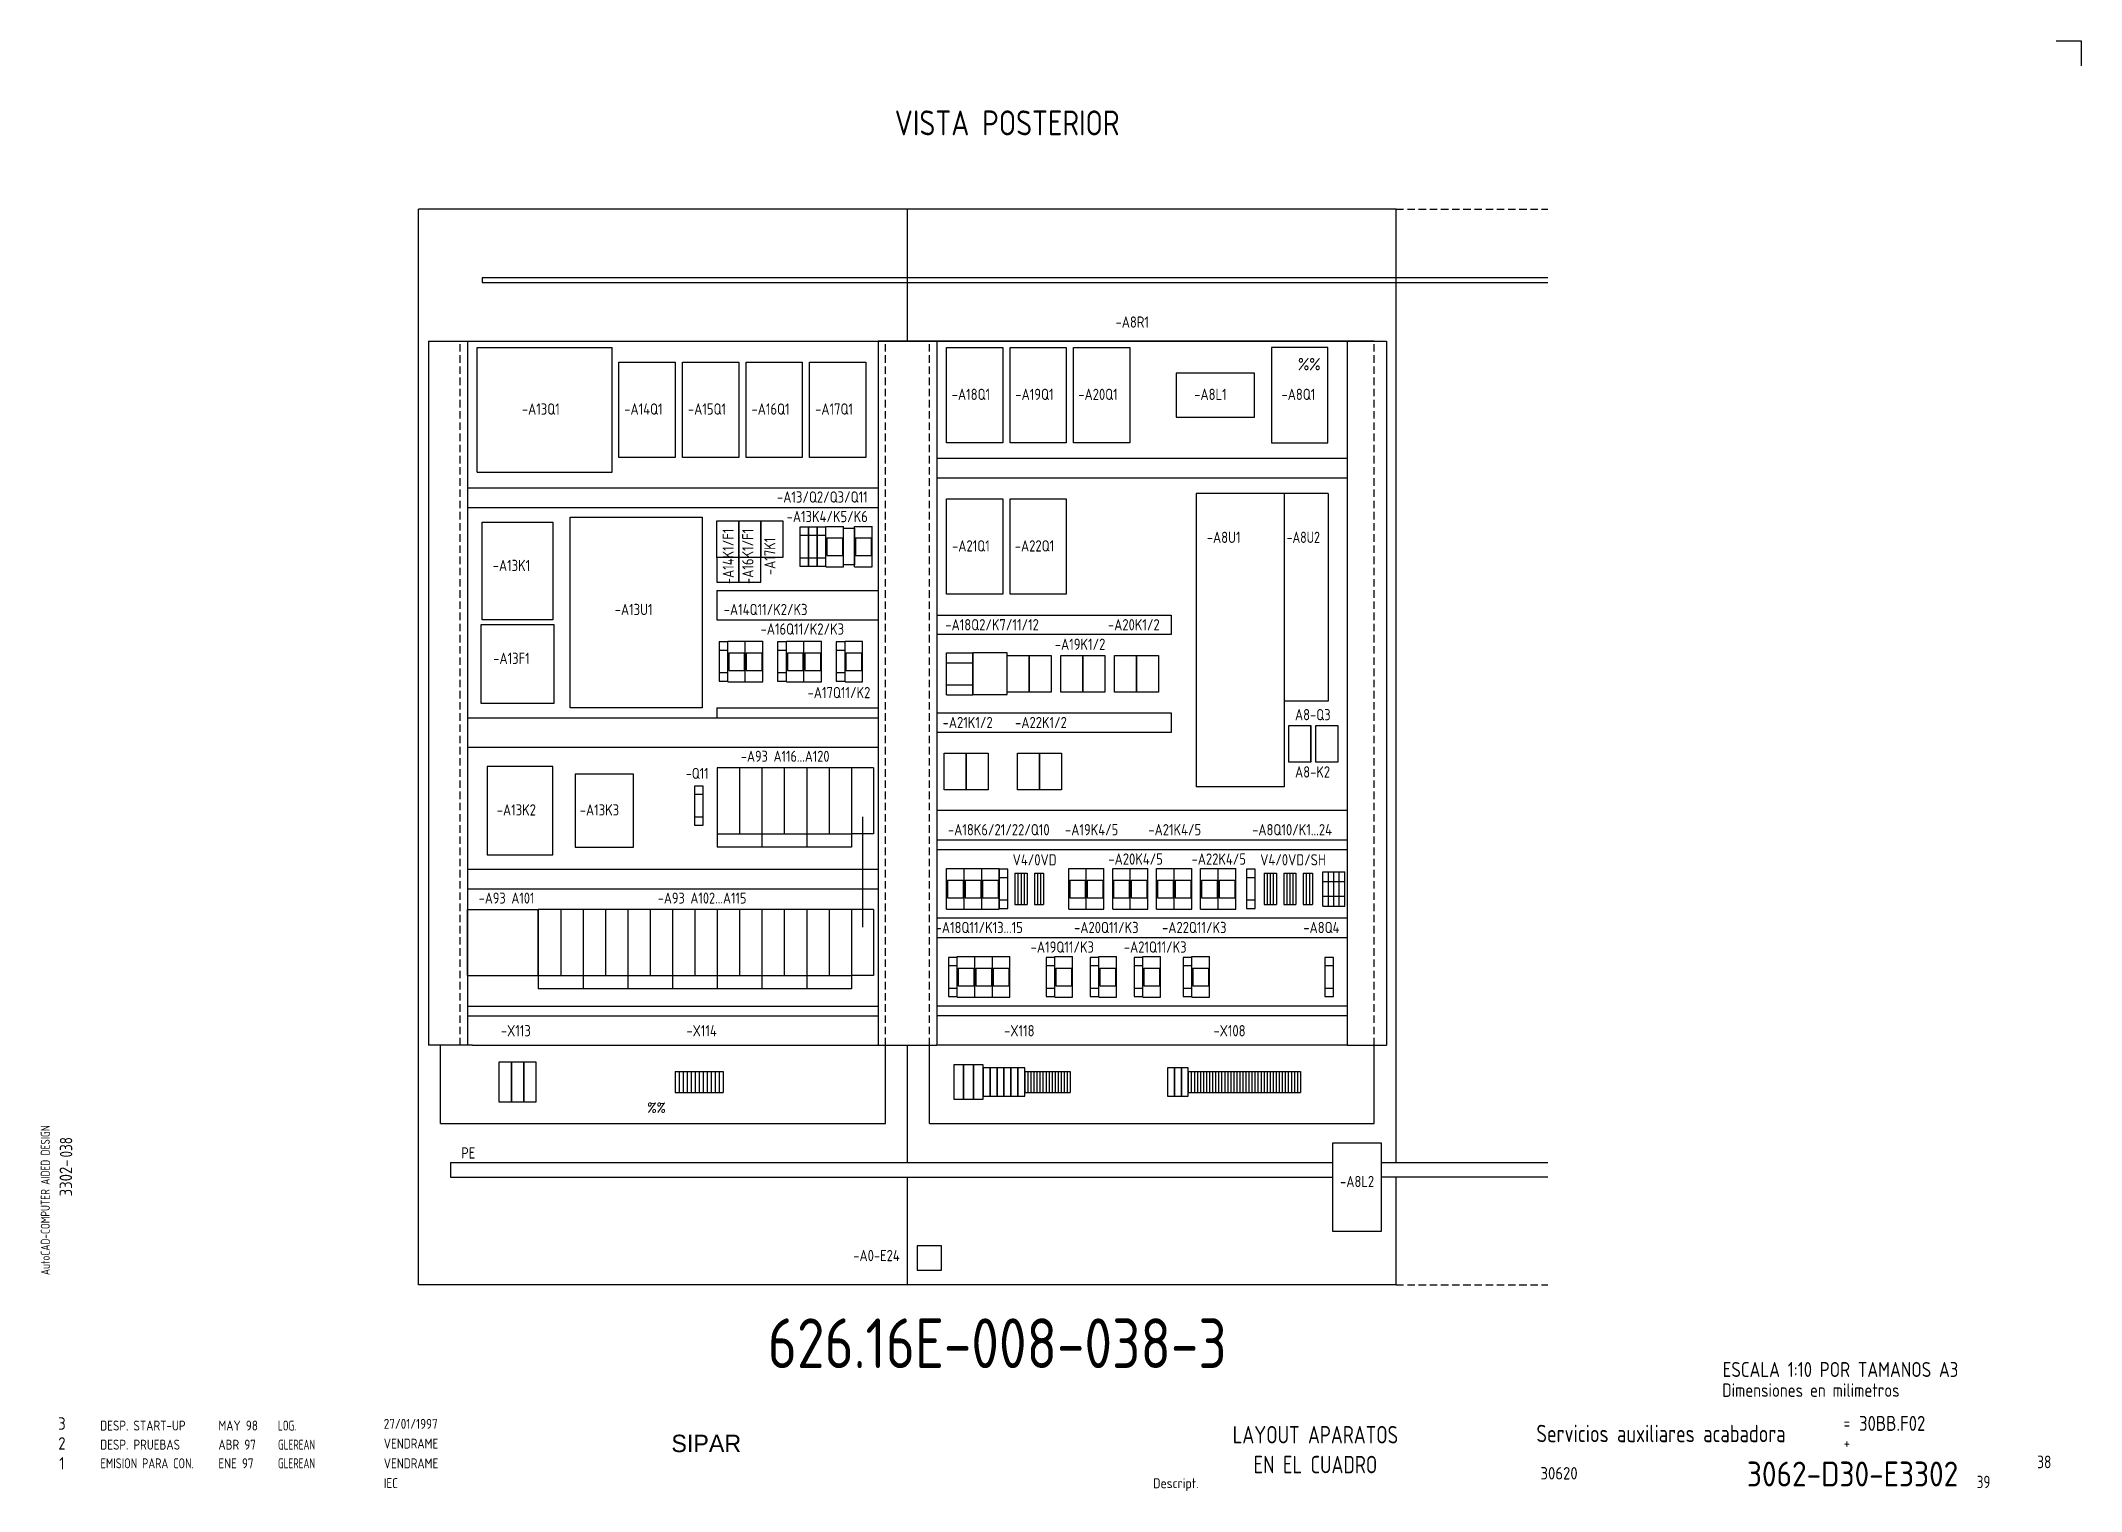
# Model space of a CAD drawing. Extents: x 10 to 420, y 5 to 297.
import ezdxf
from ezdxf.enums import TextEntityAlignment as Align

# ---------------------------------------------------------------- set-up
doc = ezdxf.new("R2010")
doc.units = 0
doc.header["$LTSCALE"] = 6
doc.header["$MEASUREMENT"] = 0
doc.linetypes.add('HIDDEN', pattern=[0.375, 0.25, -0.125])
doc.layers.get('0').update_dxf_attribs({"linetype": 'CONTINUOUS'})
for name, color, linetype in [('3', 3, 'CONTINUOUS'), ('CART', 7, 'CONTINUOUS'), ('INT', 3, 'CONTINUOUS'), ('MAN', 3, 'CONTINUOUS')]:
    doc.layers.add(name, color=color, linetype=linetype)
doc.styles.add('DIN', font='DIN', dxfattribs={"width": 0.85})
doc.styles.add('SIMPLEX', font='SIMPLEX', dxfattribs={"width": 0.9})
doc.styles.add('UNIV', font='UNIV')

msp = doc.modelspace()

# ---------------------------------------------------------------- texts
at = {"color": 2, "style": 'DIN', "width": 0.85}
msp.add_text('VISTA POSTERIOR', height=5, dxfattribs=at).set_placement((204, 278), align=Align.CENTER)
at = {"color": 7, "linetype": 'Continuous', "style": 'DIN'}
for s, height, width, p in [('-A8R1', 2.261, 0.85, (229.16, 239.33)), ('-A18Q1', 2.261, 0.85, (196.72, 224.79)), ('-A19Q1', 2.261, 0.85, (209.5, 224.79)), ('-A20Q1', 2.261, 0.85, (222.28, 224.79)), ('-A8L1', 2.261, 0.85, (244.89, 224.79)), ('-A8Q1', 2.261, 0.85, (262.58, 224.79)), ('-A13Q1', 2.261, 0.85, (110.22, 221.84)), ('-A14Q1', 2.261, 0.85, (130.86, 221.84)), ('-A15Q1', 2.261, 0.85, (143.64, 221.84)), ('-A16Q1', 2.261, 0.85, (156.42, 221.84)), ('-A17Q1', 2.261, 0.85, (169.2, 221.84)), ('-A13/Q2/Q3/Q11', 2.2609, 0.85, (166.84, 204.15)), ('-A13K4/K5/K6', 2.2609, 0.85, (167.82, 200.22)), ('-A8U1', 2.261, 0.85, (247.54, 196.04)), ('-A8U2', 2.261, 0.8, (263.56, 196.04)), ('-A21Q1', 2.261, 0.85, (196.72, 194.32)), ('-A22Q1', 2.261, 0.85, (209.5, 194.32)), ('-A13K1', 2.261, 0.85, (104.32, 190.39)), ('-A13U1', 2.261, 0.85, (128.89, 181.54)), ('-A14Q11/K2/K3', 2.2609, 0.85, (155.43, 181.54)), ('-A18Q2/K7/11/12', 2.2609, 0.85, (200.98, 178.47)), ('-A20K1/2', 2.261, 0.85, (229.48, 178.47)), ('-A16Q11/K2/K3', 2.2609, 0.85, (162.81, 177.61)), ('-A19K1/2', 2.261, 0.85, (218.67, 174.54)), ('-A13F1', 2.261, 0.85, (104.32, 171.71)), ('-A17Q11/K2', 2.261, 0.85, (170.18, 164.83)), ('-A21K1/2', 2.261, 0.85, (196.06, 158.81)), ('-A22K1/2', 2.261, 0.85, (210.81, 158.81)), ('A8-Q3', 2.261, 0.85, (265.47, 160.39)), ('-A93 A116...A120', 2.2117, 0.85, (159.37, 152.05)), ('-Q11', 2.212, 0.85, (141.67, 148.61)), ('A8-K2', 2.261, 0.85, (265.42, 148.87)), ('-A13K2', 2.261, 0.85, (105.3, 141.24)), ('-A13K3', 2.261, 0.85, (122.01, 141.24)), ('-A18K6/21/22/Q10', 2.2609, 0.85, (202.32, 137.26)), ('-A19K4/5', 2.261, 0.85, (221, 137.26)), ('-A21K4/5', 2.261, 0.85, (237.71, 137.26)), ('-A8Q10/K1...24', 2.2609, 0.85, (261.3, 137.26)), ('V4/0VD', 2.261, 0.85, (209.53, 131.21)), ('-A20K4/5', 2.261, 0.85, (229.84, 131.36)), ('-A22K4/5', 2.261, 0.85, (246.56, 131.36)), ('V4/0VD/SH', 2.261, 0.85, (261.49, 131.21)), ('-A93 A101', 2.212, 0.85, (103.34, 123.54)), ('-A93 A102...A115', 2.2117, 0.85, (142.66, 123.54)), ('-A18Q11/K13...15', 2.2609, 0.85, (198.39, 117.6)), ('-A20Q11/K3', 2.261, 0.85, (223.95, 117.6)), ('-A22Q11/K3', 2.261, 0.85, (241.64, 117.6)), ('-A8Q4', 2.261, 0.85, (267.2, 117.6)), ('-A19Q11/K3', 2.261, 0.85, (215.1, 113.67)), ('-A21Q11/K3', 2.261, 0.85, (233.78, 113.67)), ('-A8L2', 2.261, 0.85, (274.38, 66.53))]:
    msp.add_text(s, height=height, dxfattribs=dict(at, width=width)).set_placement(p, align=Align.CENTER)
at = {"style": 'DIN'}
for s, width, p in [('%%', 0.85, (262.5, 230.75)), ('39', 0.8, (399, 6))]:
    msp.add_text(s, height=2.5, dxfattribs=dict(at, width=width)).set_placement(p)
at = {"color": 7, "linetype": 'Continuous', "style": 'DIN', "width": 0.85}
for s, p in [('-A14K1/F1', (149.04, 193.34)), ('-A16K1/F1', (152.98, 193.34)), ('-A17K1', (157.4, 193.34))]:
    msp.add_text(s, height=2.261, rotation=90, dxfattribs=at).set_placement(p, align=Align.CENTER)
at = {"color": 7, "linetype": 'Continuous'}
for s, height, style, width, p in [('-X113', 2.261, 'DIN', 0.85, (105.2, 97.98)), ('-X114', 2.261, 'DIN', 0.85, (142.56, 97.98)), ('-X118', 2.261, 'DIN', 0.85, (206.45, 97.98)), ('-X108', 2.261, 'DIN', 0.85, (248.72, 97.98)), ('%%', 2, 'SIMPLEX', 0.9, (133.5, 82.5)), ('PE', 2.261, 'DIN', 0.85, (95.63, 73.41)), ('-A0-E24', 2.261, 'DIN', 0.85, (177.73, 52.77))]:
    msp.add_text(s, height=height, dxfattribs=dict(at, style=style, width=width)).set_placement(p, align=Align.MIDDLE)
at = {"style": 'DIN', "width": 0.8}
msp.add_text('038', height=2.5, rotation=90, dxfattribs=at).set_placement((16, 72.5))
at = {"color": 7, "linetype": 'Continuous', "style": 'DIN', "width": 0.85}
for s, height, p in [('ESCALA 1:10 POR TAMANOS A3', 3, (347.89, 28.36)), ('Dimensiones en milimetros', 2.7, (347.81, 24.36))]:
    msp.add_text(s, height=height, dxfattribs=at).set_placement(p)
at = {"color": 3, "style": 'DIN', "width": 0.8}
for s, p in [('LAYOUT APARATOS', (266, 15)), ('EN EL CUADRO', (266, 9))]:
    msp.add_text(s, height=3.5, dxfattribs=at).set_placement(p, align=Align.CENTER)
at = {"linetype": 'Continuous', "style": 'DIN'}
for s, width, p in [('DESP. PRUEBAS', 0.85, (21.62, 13.75)), ('ABR 97', 0.85, (45.38, 13.75)), ('GLEREAN', 0.7, (57.38, 13.75))]:
    msp.add_text(s, height=2, dxfattribs=dict(at, width=width)).set_placement(p)
at = {"color": 3, "style": 'DIN', "width": 0.8}
msp.add_text('38', height=2.56, dxfattribs=at).set_placement((414, 10), align=Align.RIGHT)
at = {"color": 2, "insert": (155.86, 40.14), "char_height": 10, "width": 111.0411, "attachment_point": 1, "style": 'DIN'}
msp.add_mtext('626.16E-008-038-3', dxfattribs=at)
at = {"layer": 'CART', "color": 2, "linetype": 'Continuous', "style": 'UNIV'}
msp.add_text('SIPAR', height=3.5, dxfattribs=at).set_placement((143.5, 13.25), align=Align.CENTER)

# ---------------------------------------------------------------- blocks, each defined once
blk = doc.blocks.new('WB-FG100')
at = {"layer": 'CART', "color": 1}
for p, q in [((415, 297), (420, 297)), ((420, 297), (420, 292))]:
    blk.add_line(p, q, dxfattribs=at)
at = {"layer": 'CART', "color": 1, "style": 'DIN', "width": 0.8}
blk.add_text('AutoCAD-COMPUTER AIDED DESIGN', height=1.8, rotation=90, dxfattribs=at).set_placement((11.47, 48.84))
at = {"layer": 'CART', "color": 3, "style": 'DIN', "width": 0.8}
for s, p in [('=', (372.24, 17.91)), ('+', (372.24, 13.87))]:
    blk.add_text(s, height=2.5, dxfattribs=at).set_placement(p)
at = {"layer": 'CART', "color": 7, "style": 'DIN', "width": 0.9}
blk.add_attdef('FILE', text='', height=2.5, rotation=90, dxfattribs=at).set_placement((15.95, 68.38), align=Align.CENTER)
for tag, p in [('MOD-3', (13.92, 19)), ('MOD-2', (13.92, 15)), ('MOD-1', (13.92, 11)), ('NR.COMMESSA', (315, 9))]:
    blk.add_attdef(tag, text='', height=2.5, dxfattribs=at).set_placement(p, align=Align.MIDDLE)
at = {"layer": 'CART', "color": 7, "style": 'DIN'}
for tag, width, p in [('REV-3', 0.9, (21.66, 19)), ('DATA-3', 0.9, (45.37, 19)), ('NOME-3', 0.9, (57.37, 19)), ('REV-2', 0.9, (21.66, 15)), ('DATA-2', 0.9, (45.37, 15)), ('NOME-2', 0.9, (57.37, 15)), ('REV-1', 0.9, (21.66, 11)), ('DATA-1', 0.9, (45.37, 11)), ('NOME-1', 0.7, (57.37, 11))]:
    blk.add_attdef(tag, text='', height=2, dxfattribs=dict(at, width=width)).set_placement(p, align=Align.MIDDLE_LEFT)
at = {"layer": 'CART', "color": 7, "style": 'DIN', "width": 0.9}
for tag, p, height in [('DATA', (78.64, 17.94), 2), ('ESECUTORE', (78.64, 13.97), 2), ('CONTROLLORE', (78.64, 9.99), 2), ('SEGUE', (398.93, 5.65), 2.8), ('NORMA', (78.64, 6.01), 2)]:
    blk.add_attdef(tag, p, '', height=height, dxfattribs=at)
at = {"layer": 'CART', "color": 2, "style": 'DIN', "width": 0.9}
for tag, p in [('TITOLO-1/3', (266.5, 18.23)), ('TITOLO-1/2', (266.5, 15.73)), ('TITOLO-2/3', (266.5, 13.18)), ('TITOLO-2/2', (266.5, 10.68)), ('TITOLO-3/3', (266.5, 8.13))]:
    blk.add_attdef(tag, text='', height=3.5, dxfattribs=at).set_placement(p, align=Align.MIDDLE)
at = {"layer": 'CART', "color": 3, "style": 'DIN', "width": 0.9}
blk.add_attdef('ASSIEME', text='', height=3.5, dxfattribs=at).set_placement((334, 17), align=Align.MIDDLE)
at = {"layer": 'CART', "color": 3, "style": 'DIN', "width": 0.85}
for tag, p in [('=', (375.33, 16.63)), ('+', (375.33, 12.76))]:
    blk.add_attdef(tag, text='', height=3, dxfattribs=at).set_placement(p, align=Align.BOTTOM_LEFT)
at = {"layer": 'CART', "color": 3, "style": 'DIN', "width": 0.9}
blk.add_attdef('FOGLIO', text='', height=2.8, dxfattribs=at).set_placement((414.2, 9.56), align=Align.RIGHT)
at = {"layer": 'CART', "color": 2, "style": 'DIN', "width": 0.9}
blk.add_attdef('DISEGNO', text='', height=5, dxfattribs=at).set_placement((395.27, 6.35), align=Align.RIGHT)
at = {"layer": 'CART', "color": 1, "style": 'DIN', "width": 0.9}
blk.add_attdef('TIPOLOGIA', (233.37, 6), '', height=2, dxfattribs=at)
blk = doc.blocks.new('F-3NP50')
at = {"color": 3}
for p, q in [((0, -9.75), (0, 9.75)), ((0, 9.75), (11.5, 9.75)), ((11.5, 9.75), (11.5, -9.75)), ((11.5, -9.75), (0, -9.75))]:
    blk.add_line(p, q, dxfattribs=at)
blk = doc.blocks.new('PROVA5', base_point=(165.5, 139.5))
at = {"layer": '3'}
for p, q in [((165, 140), (166, 140)), ((165, 139), (165, 140)), ((166, 140), (166, 139)), ((166, 139), (165, 139))]:
    blk.add_line(p, q, dxfattribs=at)
blk = doc.blocks.new('CORNER-C', base_point=(185, 140))
at = {"layer": '3'}
blk.add_blockref('PROVA5', (185, 140), dxfattribs=at)
blk = doc.blocks.new('DESP')
at = {"linetype": 'Continuous', "style": 'DIN'}
for s, width, p in [('DESP. START-UP', 0.85, (21.62, 17.59)), ('MAY 98', 0.85, (45.38, 17.59)), ('LOG.', 0.7, (57.38, 17.59))]:
    blk.add_text(s, height=2, dxfattribs=dict(at, width=width)).set_placement(p)

# ---------------------------------------------------------------- linework, layer by layer
at = {"color": 4, "linetype": 'Continuous'}
for p, q in [((85.64, 46.87), (85.64, 263.13)), ((183.94, 263.13), (85.64, 263.13)), ((282.24, 263.13), (183.94, 263.13)), ((183.94, 236.59), (183.94, 263.13)), ((282.24, 71.45), (282.24, 263.13)), ((183.94, 71.45), (183.94, 95.04)), ((183.94, 46.87), (183.94, 68.5)), ((282.24, 46.87), (282.24, 68.5)), ((183.94, 46.87), (85.64, 46.87)), ((282.24, 46.87), (183.94, 46.87))]:
    msp.add_line(p, q, dxfattribs=at)
at = {"color": 4, "linetype": 'HIDDEN'}
for p, q in [((282.24, 263.13), (312.71, 263.13)), ((282.24, 46.87), (312.71, 46.87))]:
    msp.add_line(p, q, dxfattribs=at)
at = {"color": 3, "linetype": 'Continuous'}
for p, q in [((312.71, 249.37), (98.42, 249.37)), ((98.42, 249.37), (98.42, 248.39)), ((98.42, 248.39), (312.71, 248.39)), ((253.73, 230.2), (238.01, 230.2)), ((238.01, 230.2), (238.01, 221.35)), ((253.73, 221.35), (253.73, 230.2)), ((238.01, 221.35), (253.73, 221.35)), ((242, 206), (242, 147.02)), ((259.69, 206), (242, 206)), ((259.69, 206), (259.69, 147.02)), ((268.54, 206), (259.69, 206)), ((268.54, 206), (268.54, 164.22)), ((116.11, 201.2), (142.66, 201.2)), ((116.11, 162.86), (116.11, 201.2)), ((142.66, 201.2), (142.66, 162.86)), ((167.56, 199.38), (171.1, 199.38)), ((173.31, 199.38), (176.85, 199.38)), ((167.56, 191.22), (171.1, 191.22)), ((173.31, 191.22), (176.85, 191.22)), ((112.92, 179.58), (98.17, 179.58)), ((98.17, 179.58), (98.17, 163.85)), ((112.92, 163.85), (112.92, 179.58)), ((147.81, 176.28), (151.34, 176.28)), ((151.34, 176.28), (154.88, 176.28)), ((159.6, 176.28), (163.14, 176.28)), ((163.14, 176.28), (166.68, 176.28)), ((171.4, 176.28), (174.94, 176.28)), ((191.81, 173.97), (197.11, 173.97)), ((191.81, 165.52), (191.81, 173.97)), ((197.11, 165.52), (197.11, 173.97)), ((191.81, 171.96), (197.11, 171.96)), ((147.81, 168.12), (151.34, 168.12)), ((151.34, 168.12), (154.88, 168.12)), ((159.6, 168.12), (163.14, 168.12)), ((163.14, 168.12), (166.68, 168.12)), ((171.4, 168.12), (174.94, 168.12)), ((191.81, 167.53), (197.11, 167.53)), ((191.81, 165.52), (197.11, 165.52)), ((268.54, 164.22), (259.69, 164.22)), ((98.17, 163.85), (112.92, 163.85)), ((142.66, 162.86), (116.11, 162.86)), ((259.69, 147.02), (242, 147.02)), ((174.89, 141.01), (174.89, 118.77)), ((191.81, 130.57), (195.34, 130.57)), ((195.34, 130.57), (198.88, 130.57)), ((198.88, 130.57), (202.42, 130.57)), ((216.38, 130.57), (219.92, 130.57)), ((219.92, 130.57), (223.46, 130.57)), ((225.23, 130.57), (228.77, 130.57)), ((228.77, 130.57), (232.3, 130.57)), ((234.07, 130.57), (237.61, 130.57)), ((237.61, 130.57), (241.15, 130.57)), ((242.92, 130.57), (246.46, 130.57)), ((246.46, 130.57), (250, 130.57)), ((191.81, 122.41), (195.34, 122.41)), ((195.34, 122.41), (198.88, 122.41)), ((198.88, 122.41), (202.42, 122.41)), ((216.38, 122.41), (219.92, 122.41)), ((219.92, 122.41), (223.46, 122.41)), ((225.23, 122.41), (228.77, 122.41)), ((228.77, 122.41), (232.3, 122.41)), ((234.07, 122.41), (237.61, 122.41)), ((237.61, 122.41), (241.15, 122.41)), ((242.92, 122.41), (246.46, 122.41)), ((246.46, 122.41), (250, 122.41)), ((193.95, 112.88), (197.49, 112.88)), ((197.49, 112.88), (201.03, 112.88)), ((201.03, 112.88), (204.56, 112.88)), ((213.61, 112.88), (217.15, 112.88)), ((222.46, 112.88), (225.99, 112.88)), ((231.3, 112.88), (234.84, 112.88)), ((241.13, 112.88), (244.67, 112.88)), ((193.95, 104.72), (197.49, 104.72)), ((197.49, 104.72), (201.03, 104.72)), ((201.03, 104.72), (204.56, 104.72)), ((213.61, 104.72), (217.15, 104.72)), ((222.46, 104.72), (225.99, 104.72)), ((231.3, 104.72), (234.84, 104.72)), ((241.13, 104.72), (244.67, 104.72)), ((101.86, 83.59), (101.86, 91.74)), ((101.86, 91.74), (104.32, 91.74)), ((104.32, 83.59), (104.32, 91.74)), ((104.32, 91.74), (106.78, 91.74)), ((104.32, 91.74), (104.32, 83.59)), ((106.78, 83.59), (106.78, 91.74)), ((106.78, 91.74), (109.23, 91.74)), ((106.78, 91.74), (106.78, 83.59)), ((109.23, 91.74), (109.23, 83.59)), ((195.25, 91.11), (193.28, 91.11)), ((193.28, 91.11), (193.28, 84.22)), ((197.21, 91.11), (195.25, 91.11)), ((195.25, 91.11), (195.25, 84.22)), ((195.25, 84.22), (195.25, 91.11)), ((199.18, 91.11), (197.21, 91.11)), ((197.21, 91.11), (197.21, 84.22)), ((197.21, 84.22), (197.21, 91.11)), ((199.18, 84.22), (199.18, 91.11)), ((200.57, 90.49), (199.18, 90.49)), ((199.18, 90.49), (199.18, 84.84)), ((200.57, 84.84), (200.57, 90.49)), ((201.97, 90.49), (200.57, 90.49)), ((200.57, 90.49), (200.57, 84.84)), ((203.37, 90.49), (201.97, 90.49)), ((201.97, 90.49), (201.97, 84.84)), ((201.97, 84.84), (201.97, 90.49)), ((204.76, 90.49), (203.37, 90.49)), ((203.37, 90.49), (203.37, 84.84)), ((203.37, 84.84), (203.37, 90.49)), ((206.16, 90.49), (204.76, 90.49)), ((204.76, 90.49), (204.76, 84.84)), ((204.76, 84.84), (204.76, 90.49)), ((207.55, 90.49), (206.16, 90.49)), ((206.16, 90.49), (206.16, 84.84)), ((206.16, 84.84), (206.16, 90.49)), ((207.55, 84.84), (207.55, 90.49)), ((237.64, 90.49), (236.25, 90.49)), ((236.25, 90.49), (236.25, 84.84)), ((239.04, 90.49), (237.64, 90.49)), ((237.64, 90.49), (237.64, 84.84)), ((237.64, 84.84), (237.64, 90.49)), ((239.04, 84.84), (239.04, 90.49)), ((240.44, 90.49), (239.04, 90.49)), ((239.04, 90.49), (239.04, 84.84)), ((240.44, 84.84), (240.44, 90.49)), ((137.25, 89.75), (138.05, 89.75)), ((137.25, 89.75), (137.25, 85.58)), ((138.05, 89.75), (138.86, 89.75)), ((138.05, 89.75), (138.05, 85.58)), ((138.05, 89.75), (138.05, 85.58)), ((138.86, 89.75), (139.67, 89.75)), ((138.86, 89.75), (138.86, 85.58)), ((138.86, 89.75), (138.86, 85.58)), ((139.67, 89.75), (140.47, 89.75)), ((139.67, 89.75), (139.67, 85.58)), ((139.67, 89.75), (139.67, 85.58)), ((140.47, 89.75), (140.47, 85.58)), ((140.47, 89.75), (141.28, 89.75)), ((140.47, 89.75), (140.47, 85.58)), ((141.28, 89.75), (142.09, 89.75)), ((141.28, 89.75), (141.28, 85.58)), ((141.28, 89.75), (141.28, 85.58)), ((142.09, 89.75), (142.89, 89.75)), ((142.09, 89.75), (142.09, 85.58)), ((142.09, 89.75), (142.09, 85.58)), ((142.89, 89.75), (143.7, 89.75)), ((142.89, 89.75), (142.89, 85.58)), ((142.89, 89.75), (142.89, 85.58)), ((143.7, 89.75), (144.5, 89.75)), ((143.7, 89.75), (143.7, 85.58)), ((143.7, 89.75), (143.7, 85.58)), ((144.5, 89.75), (144.5, 85.58)), ((144.5, 89.75), (145.31, 89.75)), ((144.5, 89.75), (144.5, 85.58)), ((145.31, 89.75), (146.12, 89.75)), ((145.31, 89.75), (145.31, 85.58)), ((145.31, 89.75), (145.31, 85.58)), ((146.12, 89.75), (146.92, 89.75)), ((146.12, 89.75), (146.12, 85.58)), ((146.12, 89.75), (146.12, 85.58)), ((146.92, 89.75), (146.92, 85.58)), ((104.32, 83.59), (101.86, 83.59)), ((106.78, 83.59), (104.32, 83.59)), ((109.23, 83.59), (106.78, 83.59)), ((137.25, 85.58), (138.05, 85.58)), ((138.05, 85.58), (138.86, 85.58)), ((138.86, 85.58), (139.67, 85.58)), ((139.67, 85.58), (140.47, 85.58)), ((140.47, 85.58), (141.28, 85.58)), ((141.28, 85.58), (142.09, 85.58)), ((142.09, 85.58), (142.89, 85.58)), ((142.89, 85.58), (143.7, 85.58)), ((143.7, 85.58), (144.5, 85.58)), ((144.5, 85.58), (145.31, 85.58)), ((145.31, 85.58), (146.12, 85.58)), ((146.12, 85.58), (146.92, 85.58)), ((193.28, 84.22), (195.25, 84.22)), ((195.25, 84.22), (197.21, 84.22)), ((197.21, 84.22), (199.18, 84.22)), ((199.18, 84.84), (200.57, 84.84)), ((200.57, 84.84), (201.97, 84.84)), ((201.97, 84.84), (203.37, 84.84)), ((203.37, 84.84), (204.76, 84.84)), ((204.76, 84.84), (206.16, 84.84)), ((206.16, 84.84), (207.55, 84.84)), ((236.25, 84.84), (237.64, 84.84)), ((237.64, 84.84), (239.04, 84.84)), ((239.04, 84.84), (240.44, 84.84)), ((269.46, 75.38), (269.46, 57.68)), ((279.29, 75.38), (269.46, 75.38)), ((279.29, 57.68), (279.29, 75.38)), ((92.03, 71.45), (269.46, 71.45)), ((92.03, 71.45), (92.03, 68.5)), ((279.29, 71.45), (312.71, 71.45)), ((92.03, 68.5), (269.46, 68.5)), ((312.71, 68.5), (279.29, 68.5)), ((269.46, 57.68), (279.29, 57.68)), ((190.82, 54.73), (185.91, 54.73)), ((185.91, 54.73), (185.91, 49.82)), ((190.82, 49.82), (190.82, 54.73)), ((185.91, 49.82), (190.82, 49.82))]:
    msp.add_line(p, q, dxfattribs=at)
at = {"color": 2, "linetype": 'Continuous'}
for p, q in [((87.61, 236.59), (95.47, 236.59)), ((87.61, 236.59), (87.61, 95.04)), ((95.47, 236.59), (95.47, 95.04)), ((178.04, 236.59), (178.04, 95.04)), ((178.04, 236.59), (189.84, 236.59)), ((189.84, 236.59), (189.84, 95.04)), ((272.41, 236.59), (272.41, 95.04)), ((272.41, 236.59), (280.28, 236.59)), ((280.28, 236.59), (280.28, 95.04)), ((272.41, 213), (189.84, 213)), ((95.47, 207.1), (178.04, 207.1)), ((272.41, 209.07), (189.84, 209.07)), ((95.47, 203.17), (178.04, 203.17)), ((145.6, 186.46), (178.04, 186.46)), ((145.6, 186.46), (145.6, 180.56)), ((145.6, 180.56), (178.04, 180.56)), ((189.84, 181.54), (237.02, 181.54)), ((237.02, 181.54), (237.02, 177.61)), ((237.02, 177.61), (189.84, 177.61)), ((95.47, 160.9), (178.04, 160.9)), ((145.6, 162.86), (178.04, 162.86)), ((145.6, 162.86), (145.6, 160.9)), ((189.84, 161.88), (237.02, 161.88)), ((237.02, 161.88), (237.02, 157.95)), ((237.02, 157.95), (189.84, 157.95)), ((95.47, 155), (178.04, 155)), ((272.41, 142.22), (189.84, 142.22)), ((272.41, 136.32), (189.84, 136.32)), ((272.41, 134.36), (189.84, 134.36)), ((95.47, 130.43), (178.04, 130.43)), ((95.47, 126.49), (178.04, 126.49)), ((272.41, 120.6), (189.84, 120.6)), ((272.41, 116.66), (189.84, 116.66)), ((95.47, 102.9), (178.04, 102.9)), ((272.41, 102.9), (189.84, 102.9)), ((95.47, 100.94), (178.04, 100.94)), ((272.41, 100.94), (189.84, 100.94)), ((96.45, 95.04), (87.61, 95.04)), ((96.45, 95.04), (178.04, 95.04)), ((178.04, 95.04), (189.84, 95.04)), ((272.41, 95.04), (189.84, 95.04)), ((272.41, 95.04), (280.28, 95.04))]:
    msp.add_line(p, q, dxfattribs=at)
at = {"color": 7, "linetype": 'HIDDEN'}
for p, q in [((94, 95.04), (94, 236.59)), ((179.52, 95.04), (179.52, 236.59)), ((188.36, 95.04), (188.36, 236.59)), ((277.82, 95.04), (277.82, 236.59))]:
    msp.add_line(p, q, dxfattribs=at)
at = {"color": 7, "linetype": 'Continuous'}
for p, q in [((95.47, 236.59), (181.98, 236.59)), ((277.82, 236.59), (178.04, 236.59)), ((188.36, 236.59), (277.82, 236.59)), ((277.82, 236.59), (277.82, 236.59)), ((167.76, 197.07), (170.91, 197.07)), ((173.51, 197.07), (176.66, 197.07)), ((167.76, 193.53), (170.91, 193.53)), ((173.51, 193.53), (176.66, 193.53)), ((148, 173.97), (151.15, 173.97)), ((151.54, 173.97), (154.69, 173.97)), ((159.8, 173.97), (162.94, 173.97)), ((163.34, 173.97), (166.48, 173.97)), ((171.59, 173.97), (174.74, 173.97)), ((148, 170.43), (151.15, 170.43)), ((151.54, 170.43), (154.69, 170.43)), ((159.8, 170.43), (162.94, 170.43)), ((163.34, 170.43), (166.48, 170.43)), ((171.59, 170.43), (174.74, 170.43)), ((145.7, 150.82), (145.7, 134.9)), ((154.7, 150.82), (145.7, 150.82)), ((150.2, 150.82), (150.2, 137.55)), ((154.7, 150.82), (154.7, 134.9)), ((154.7, 150.82), (154.7, 134.9)), ((163.69, 150.82), (154.7, 150.82)), ((159.19, 150.82), (159.19, 137.55)), ((163.69, 150.82), (163.69, 134.9)), ((163.69, 150.82), (163.69, 134.9)), ((172.69, 150.82), (163.69, 150.82)), ((168.19, 150.82), (168.19, 137.55)), ((172.69, 150.82), (172.69, 137.55)), ((177.15, 150.82), (172.69, 150.82)), ((172.69, 150.82), (172.69, 134.9)), ((177.15, 150.82), (177.15, 137.55)), ((145.7, 137.55), (154.7, 137.55)), ((154.7, 137.55), (163.69, 137.55)), ((163.69, 137.55), (172.69, 137.55)), ((177.15, 137.55), (172.69, 137.55)), ((154.7, 134.9), (145.7, 134.9)), ((163.69, 134.9), (154.7, 134.9)), ((172.69, 134.9), (163.69, 134.9)), ((192, 128.26), (195.15, 128.26)), ((195.54, 128.26), (198.69, 128.26)), ((199.08, 128.26), (202.22, 128.26)), ((216.58, 128.26), (219.72, 128.26)), ((220.12, 128.26), (223.26, 128.26)), ((225.42, 128.26), (228.57, 128.26)), ((228.96, 128.26), (232.11, 128.26)), ((234.27, 128.26), (237.42, 128.26)), ((237.81, 128.26), (240.96, 128.26)), ((243.12, 128.26), (246.26, 128.26)), ((246.66, 128.26), (249.8, 128.26)), ((267.5, 129.93), (268.6, 129.93)), ((267.5, 123.05), (267.5, 129.93)), ((267.5, 127.97), (268.6, 127.97)), ((268.6, 123.05), (268.6, 129.93)), ((268.6, 129.93), (269.7, 129.93)), ((268.6, 123.05), (268.6, 129.93)), ((268.6, 127.97), (269.7, 127.97)), ((269.7, 129.93), (270.8, 129.93)), ((269.7, 123.05), (269.7, 129.93)), ((269.7, 123.05), (269.7, 129.93)), ((269.7, 127.97), (270.8, 127.97)), ((270.8, 123.05), (270.8, 129.93)), ((270.8, 129.93), (271.9, 129.93)), ((270.8, 123.05), (270.8, 129.93)), ((270.8, 129.93), (271.9, 129.93)), ((270.8, 123.05), (270.8, 129.93)), ((270.8, 127.97), (271.9, 127.97)), ((270.8, 127.97), (271.9, 127.97)), ((271.9, 123.05), (271.9, 129.93)), ((271.9, 123.05), (271.9, 129.93)), ((192, 124.72), (195.15, 124.72)), ((195.54, 124.72), (198.69, 124.72)), ((199.08, 124.72), (202.22, 124.72)), ((216.58, 124.72), (219.72, 124.72)), ((220.12, 124.72), (223.26, 124.72)), ((225.42, 124.72), (228.57, 124.72)), ((228.96, 124.72), (232.11, 124.72)), ((234.27, 124.72), (237.42, 124.72)), ((237.81, 124.72), (240.96, 124.72)), ((243.12, 124.72), (246.26, 124.72)), ((246.66, 124.72), (249.8, 124.72)), ((267.5, 125.02), (268.6, 125.02)), ((268.6, 125.02), (269.7, 125.02)), ((269.7, 125.02), (270.8, 125.02)), ((270.8, 125.02), (271.9, 125.02)), ((270.8, 125.02), (271.9, 125.02)), ((95.47, 122.32), (109.72, 122.32)), ((95.47, 109.05), (95.47, 122.32)), ((109.72, 122.32), (109.72, 106.39)), ((118.72, 122.32), (109.72, 122.32)), ((109.72, 109.05), (109.72, 122.32)), ((114.22, 122.32), (114.22, 109.05)), ((118.72, 122.32), (118.72, 106.39)), ((118.72, 122.32), (118.72, 106.39)), ((127.71, 122.32), (118.72, 122.32)), ((123.22, 122.32), (123.22, 109.05)), ((127.71, 122.32), (127.71, 106.39)), ((136.71, 122.32), (127.71, 122.32)), ((127.71, 122.32), (127.71, 106.39)), ((132.21, 122.32), (132.21, 109.05)), ((136.71, 122.32), (136.71, 106.39)), ((145.7, 122.32), (136.71, 122.32)), ((136.71, 122.32), (136.71, 106.39)), ((141.21, 122.32), (141.21, 109.05)), ((145.7, 122.32), (145.7, 106.39)), ((145.7, 122.32), (145.7, 106.39)), ((154.7, 122.32), (145.7, 122.32)), ((150.2, 122.32), (150.2, 109.05)), ((154.7, 122.32), (154.7, 106.39)), ((163.69, 122.32), (154.7, 122.32)), ((154.7, 122.32), (154.7, 106.39)), ((159.19, 122.32), (159.19, 109.05)), ((163.69, 122.32), (163.69, 106.39)), ((163.69, 122.32), (163.69, 106.39)), ((172.69, 122.32), (163.69, 122.32)), ((168.19, 122.32), (168.19, 109.05)), ((172.69, 122.32), (172.69, 109.05)), ((177.15, 122.32), (172.69, 122.32)), ((172.69, 122.32), (172.69, 106.39)), ((177.15, 122.32), (177.15, 109.05)), ((267.5, 123.05), (268.6, 123.05)), ((268.6, 123.05), (269.7, 123.05)), ((269.7, 123.05), (270.8, 123.05)), ((270.8, 123.05), (271.9, 123.05)), ((270.8, 123.05), (271.9, 123.05)), ((95.47, 109.05), (109.72, 109.05)), ((109.72, 109.05), (118.72, 109.05)), ((118.72, 109.05), (127.71, 109.05)), ((127.71, 109.05), (136.71, 109.05)), ((136.71, 109.05), (145.7, 109.05)), ((145.7, 109.05), (154.7, 109.05)), ((154.7, 109.05), (163.69, 109.05)), ((163.69, 109.05), (172.69, 109.05)), ((177.15, 109.05), (172.69, 109.05)), ((194.14, 110.57), (197.29, 110.57)), ((194.14, 107.03), (197.29, 107.03)), ((197.68, 110.57), (200.83, 110.57)), ((197.68, 107.03), (200.83, 107.03)), ((201.22, 110.57), (204.37, 110.57)), ((201.22, 107.03), (204.37, 107.03)), ((213.8, 110.57), (216.95, 110.57)), ((213.8, 107.03), (216.95, 107.03)), ((222.65, 110.57), (225.8, 110.57)), ((222.65, 107.03), (225.8, 107.03)), ((231.5, 110.57), (234.64, 110.57)), ((231.5, 107.03), (234.64, 107.03)), ((241.33, 110.57), (244.47, 110.57)), ((241.33, 107.03), (244.47, 107.03)), ((118.72, 106.39), (109.72, 106.39)), ((127.71, 106.39), (118.72, 106.39)), ((136.71, 106.39), (127.71, 106.39)), ((145.7, 106.39), (136.71, 106.39)), ((154.7, 106.39), (145.7, 106.39)), ((163.69, 106.39), (154.7, 106.39)), ((172.69, 106.39), (163.69, 106.39)), ((90.06, 79.31), (90.06, 95.04)), ((179.52, 79.31), (179.52, 95.04)), ((188.36, 79.31), (188.36, 95.04)), ((277.82, 79.31), (277.82, 95.04)), ((90.06, 79.31), (179.52, 79.31)), ((188.36, 79.31), (277.82, 79.31))]:
    msp.add_line(p, q, dxfattribs=at)
at = {"color": 3}
for p, q in [((97.44, 235.36), (124.57, 235.36)), ((97.44, 210.29), (97.44, 235.36)), ((124.57, 210.29), (124.57, 235.36)), ((191.81, 216.19), (191.81, 235.36)), ((191.81, 235.36), (203.11, 235.36)), ((203.11, 235.36), (203.11, 216.19)), ((204.58, 216.19), (204.58, 235.36)), ((204.58, 235.36), (215.89, 235.36)), ((215.89, 235.36), (215.89, 216.19)), ((217.36, 216.19), (217.36, 235.36)), ((217.36, 235.36), (228.67, 235.36)), ((228.67, 235.36), (228.67, 216.19)), ((125.94, 213.24), (125.94, 232.41)), ((125.94, 232.41), (137.25, 232.41)), ((137.25, 232.41), (137.25, 213.24)), ((138.72, 213.24), (138.72, 232.41)), ((138.72, 232.41), (150.03, 232.41)), ((150.03, 232.41), (150.03, 213.24)), ((151.5, 213.24), (151.5, 232.41)), ((151.5, 232.41), (162.81, 232.41)), ((162.81, 232.41), (162.81, 213.24)), ((164.28, 213.24), (164.28, 232.41)), ((164.28, 232.41), (175.59, 232.41)), ((175.59, 232.41), (175.59, 213.24)), ((203.11, 216.19), (191.81, 216.19)), ((215.89, 216.19), (204.58, 216.19)), ((228.67, 216.19), (217.36, 216.19)), ((97.44, 210.29), (124.57, 210.29)), ((137.25, 213.24), (125.94, 213.24)), ((150.03, 213.24), (138.72, 213.24)), ((162.81, 213.24), (151.5, 213.24)), ((175.59, 213.24), (164.28, 213.24)), ((191.81, 185.72), (191.81, 204.89)), ((191.81, 204.89), (203.11, 204.89)), ((203.11, 204.89), (203.11, 185.72)), ((204.58, 185.72), (204.58, 204.89)), ((204.58, 204.89), (215.89, 204.89)), ((215.89, 204.89), (215.89, 185.72)), ((203.11, 185.72), (191.81, 185.72)), ((215.89, 185.72), (204.58, 185.72))]:
    msp.add_line(p, q, dxfattribs=at)
at = {"color": 7}
for p, q in [((167.76, 197.07), (167.76, 193.53)), ((170.91, 197.07), (170.91, 193.53)), ((173.51, 197.07), (173.51, 193.53)), ((176.66, 197.07), (176.66, 193.53)), ((148, 173.97), (148, 170.43)), ((151.15, 173.97), (151.15, 170.43)), ((151.54, 173.97), (151.54, 170.43)), ((154.69, 173.97), (154.69, 170.43)), ((159.8, 173.97), (159.8, 170.43)), ((162.94, 173.97), (162.94, 170.43)), ((163.34, 173.97), (163.34, 170.43)), ((166.48, 173.97), (166.48, 170.43)), ((171.59, 173.97), (171.59, 170.43)), ((174.74, 173.97), (174.74, 170.43)), ((192, 128.26), (192, 124.72)), ((195.15, 128.26), (195.15, 124.72)), ((195.54, 128.26), (195.54, 124.72)), ((198.69, 128.26), (198.69, 124.72)), ((199.08, 128.26), (199.08, 124.72)), ((202.22, 128.26), (202.22, 124.72)), ((216.58, 128.26), (216.58, 124.72)), ((219.72, 128.26), (219.72, 124.72)), ((220.12, 128.26), (220.12, 124.72)), ((223.26, 128.26), (223.26, 124.72)), ((225.42, 128.26), (225.42, 124.72)), ((228.57, 128.26), (228.57, 124.72)), ((228.96, 128.26), (228.96, 124.72)), ((232.11, 128.26), (232.11, 124.72)), ((234.27, 128.26), (234.27, 124.72)), ((237.42, 128.26), (237.42, 124.72)), ((237.81, 128.26), (237.81, 124.72)), ((240.96, 128.26), (240.96, 124.72)), ((243.12, 128.26), (243.12, 124.72)), ((246.26, 128.26), (246.26, 124.72)), ((246.66, 128.26), (246.66, 124.72)), ((249.8, 128.26), (249.8, 124.72)), ((194.14, 110.57), (194.14, 107.03)), ((197.29, 110.57), (197.29, 107.03)), ((197.68, 110.57), (197.68, 107.03)), ((200.83, 110.57), (200.83, 107.03)), ((201.22, 110.57), (201.22, 107.03)), ((204.37, 110.57), (204.37, 107.03)), ((213.8, 110.57), (213.8, 107.03)), ((216.95, 110.57), (216.95, 107.03)), ((222.65, 110.57), (222.65, 107.03)), ((225.8, 110.57), (225.8, 107.03)), ((231.5, 110.57), (231.5, 107.03)), ((234.64, 110.57), (234.64, 107.03)), ((241.33, 110.57), (241.33, 107.03)), ((244.47, 110.57), (244.47, 107.03))]:
    msp.add_line(p, q, dxfattribs=at)
at = {"color": 1, "linetype": 'Continuous'}
for p, q in [((205.57, 129.62), (206.18, 129.62)), ((205.57, 129.62), (205.57, 123.37)), ((206.18, 129.62), (206.18, 123.37)), ((206.18, 129.62), (206.79, 129.62)), ((206.18, 129.62), (206.18, 123.37)), ((206.79, 129.62), (206.79, 123.37)), ((206.79, 129.62), (207.4, 129.62)), ((206.79, 129.62), (206.79, 123.37)), ((207.4, 129.62), (207.4, 123.37)), ((207.4, 129.62), (208, 129.62)), ((207.4, 129.62), (207.4, 123.37)), ((208, 129.62), (208, 123.37)), ((209.5, 129.62), (210.11, 129.62)), ((209.5, 129.62), (209.5, 123.37)), ((210.11, 129.62), (210.72, 129.62)), ((210.11, 129.62), (210.11, 123.37)), ((210.11, 129.62), (210.11, 123.37)), ((210.72, 129.62), (210.72, 123.37)), ((210.72, 129.62), (211.33, 129.62)), ((210.72, 129.62), (210.72, 123.37)), ((211.33, 129.62), (211.33, 123.37)), ((255.7, 129.62), (256.31, 129.62)), ((255.7, 129.62), (255.7, 123.37)), ((256.31, 129.62), (256.92, 129.62)), ((256.31, 129.62), (256.31, 123.37)), ((256.31, 129.62), (256.31, 123.37)), ((256.92, 129.62), (256.92, 123.37)), ((256.92, 129.62), (257.53, 129.62)), ((256.92, 129.62), (256.92, 123.37)), ((257.53, 129.62), (258.14, 129.62)), ((257.53, 129.62), (257.53, 123.37)), ((257.53, 129.62), (257.53, 123.37)), ((258.14, 129.62), (258.14, 123.37)), ((259.63, 129.62), (260.24, 129.62)), ((259.63, 129.62), (259.63, 123.37)), ((260.24, 129.62), (260.85, 129.62)), ((260.24, 129.62), (260.24, 123.37)), ((260.24, 129.62), (260.24, 123.37)), ((260.85, 129.62), (261.46, 129.62)), ((260.85, 129.62), (260.85, 123.37)), ((260.85, 129.62), (260.85, 123.37)), ((261.46, 129.62), (262.07, 129.62)), ((261.46, 129.62), (261.46, 123.37)), ((261.46, 129.62), (261.46, 123.37)), ((262.07, 129.62), (262.07, 123.37)), ((263.56, 129.62), (264.17, 129.62)), ((263.56, 129.62), (263.56, 123.37)), ((264.17, 129.62), (264.78, 129.62)), ((264.17, 129.62), (264.17, 123.37)), ((264.17, 129.62), (264.17, 123.37)), ((264.78, 129.62), (265.39, 129.62)), ((264.78, 129.62), (264.78, 123.37)), ((264.78, 129.62), (264.78, 123.37)), ((265.39, 129.62), (265.39, 123.37)), ((205.57, 123.37), (206.18, 123.37)), ((206.18, 123.37), (206.79, 123.37)), ((206.79, 123.37), (207.4, 123.37)), ((207.4, 123.37), (208, 123.37)), ((209.5, 123.37), (210.11, 123.37)), ((210.11, 123.37), (210.72, 123.37)), ((210.72, 123.37), (211.33, 123.37)), ((255.7, 123.37), (256.31, 123.37)), ((256.31, 123.37), (256.92, 123.37)), ((256.92, 123.37), (257.53, 123.37)), ((257.53, 123.37), (258.14, 123.37)), ((259.63, 123.37), (260.24, 123.37)), ((260.24, 123.37), (260.85, 123.37)), ((260.85, 123.37), (261.46, 123.37)), ((261.46, 123.37), (262.07, 123.37)), ((263.56, 123.37), (264.17, 123.37)), ((264.17, 123.37), (264.78, 123.37)), ((264.78, 123.37), (265.39, 123.37)), ((207.55, 89.75), (207.55, 85.58)), ((207.55, 89.75), (208.16, 89.75)), ((208.16, 89.75), (208.16, 85.58)), ((208.16, 89.75), (208.77, 89.75)), ((208.16, 89.75), (208.16, 85.58)), ((208.77, 89.75), (208.77, 85.58)), ((208.77, 89.75), (208.77, 85.58)), ((208.77, 89.75), (209.38, 89.75)), ((209.38, 89.75), (209.38, 85.58)), ((209.38, 89.75), (209.99, 89.75)), ((209.38, 89.75), (209.38, 85.58)), ((209.99, 89.75), (209.99, 85.58)), ((209.99, 89.75), (210.6, 89.75)), ((209.99, 89.75), (209.99, 85.58)), ((210.6, 89.75), (210.6, 85.58)), ((210.6, 89.75), (211.21, 89.75)), ((210.6, 89.75), (210.6, 85.58)), ((211.21, 89.75), (211.21, 85.58)), ((211.21, 89.75), (211.82, 89.75)), ((211.21, 89.75), (211.21, 85.58)), ((211.82, 89.75), (211.82, 85.58)), ((211.82, 89.75), (212.43, 89.75)), ((211.82, 89.75), (211.82, 85.58)), ((212.43, 89.75), (212.43, 85.58)), ((212.43, 89.75), (213.04, 89.75)), ((212.43, 89.75), (212.43, 85.58)), ((213.04, 89.75), (213.04, 85.58)), ((213.04, 89.75), (213.04, 85.58)), ((213.04, 89.75), (213.65, 89.75)), ((213.65, 89.75), (213.65, 85.58)), ((213.65, 89.75), (214.26, 89.75)), ((213.65, 89.75), (213.65, 85.58)), ((214.26, 89.75), (214.26, 85.58)), ((214.26, 89.75), (214.87, 89.75)), ((214.26, 89.75), (214.26, 85.58)), ((214.87, 89.75), (214.87, 85.58)), ((214.87, 89.75), (215.48, 89.75)), ((214.87, 89.75), (214.87, 85.58)), ((215.48, 89.75), (215.48, 85.58)), ((215.48, 89.75), (216.09, 89.75)), ((215.48, 89.75), (215.48, 85.58)), ((216.09, 89.75), (216.09, 85.58)), ((216.09, 89.75), (216.69, 89.75)), ((216.09, 89.75), (216.09, 85.58)), ((216.69, 89.75), (216.69, 85.58)), ((240.44, 89.75), (240.44, 85.58)), ((240.44, 89.75), (241.04, 89.75)), ((241.04, 89.75), (241.04, 85.58)), ((241.04, 89.75), (241.04, 85.58)), ((241.04, 89.75), (241.65, 89.75)), ((241.65, 89.75), (241.65, 85.58)), ((241.65, 89.75), (242.26, 89.75)), ((241.65, 89.75), (241.65, 85.58)), ((242.26, 89.75), (242.26, 85.58)), ((242.26, 89.75), (242.87, 89.75)), ((242.26, 89.75), (242.26, 85.58)), ((242.87, 89.75), (242.87, 85.58)), ((242.87, 89.75), (243.48, 89.75)), ((242.87, 89.75), (242.87, 85.58)), ((243.48, 89.75), (243.48, 85.58)), ((243.48, 89.75), (244.09, 89.75)), ((243.48, 89.75), (243.48, 85.58)), ((244.09, 89.75), (244.09, 85.58)), ((244.09, 89.75), (244.7, 89.75)), ((244.09, 89.75), (244.09, 85.58)), ((244.7, 89.75), (244.7, 85.58)), ((244.7, 89.75), (245.31, 89.75)), ((244.7, 89.75), (244.7, 85.58)), ((245.31, 89.75), (245.31, 85.58)), ((245.31, 89.75), (245.31, 85.58)), ((245.31, 89.75), (245.92, 89.75)), ((245.92, 89.75), (245.92, 85.58)), ((245.92, 89.75), (246.53, 89.75)), ((245.92, 89.75), (245.92, 85.58)), ((246.53, 89.75), (246.53, 85.58)), ((246.53, 89.75), (247.14, 89.75)), ((246.53, 89.75), (246.53, 85.58)), ((247.14, 89.75), (247.14, 85.58)), ((247.14, 89.75), (247.75, 89.75)), ((247.14, 89.75), (247.14, 85.58)), ((247.75, 89.75), (247.75, 85.58)), ((247.75, 89.75), (248.36, 89.75)), ((247.75, 89.75), (247.75, 85.58)), ((248.36, 89.75), (248.36, 85.58)), ((248.36, 89.75), (248.97, 89.75)), ((248.36, 89.75), (248.36, 85.58)), ((248.97, 89.75), (248.97, 85.58)), ((248.97, 89.75), (248.97, 85.58)), ((248.97, 89.75), (249.58, 89.75)), ((249.58, 89.75), (249.58, 85.58)), ((249.58, 89.75), (250.19, 89.75)), ((249.58, 89.75), (249.58, 85.58)), ((250.19, 89.75), (250.19, 85.58)), ((250.19, 89.75), (250.8, 89.75)), ((250.19, 89.75), (250.19, 85.58)), ((250.8, 89.75), (250.8, 85.58)), ((250.8, 89.75), (251.41, 89.75)), ((250.8, 89.75), (250.8, 85.58)), ((251.41, 89.75), (251.41, 85.58)), ((251.41, 89.75), (252.02, 89.75)), ((251.41, 89.75), (251.41, 85.58)), ((252.02, 89.75), (252.02, 85.58)), ((252.02, 89.75), (252.62, 89.75)), ((252.02, 89.75), (252.02, 85.58)), ((252.62, 89.75), (252.62, 85.58)), ((252.62, 89.75), (253.23, 89.75)), ((252.62, 89.75), (252.62, 85.58)), ((253.23, 89.75), (253.23, 85.58)), ((253.23, 89.75), (253.23, 85.58)), ((253.23, 89.75), (253.84, 89.75)), ((253.84, 89.75), (253.84, 85.58)), ((253.84, 89.75), (254.45, 89.75)), ((253.84, 89.75), (253.84, 85.58)), ((254.45, 89.75), (254.45, 85.58)), ((254.45, 89.75), (255.06, 89.75)), ((254.45, 89.75), (254.45, 85.58)), ((255.06, 89.75), (255.06, 85.58)), ((255.06, 89.75), (255.67, 89.75)), ((255.06, 89.75), (255.06, 85.58)), ((255.67, 89.75), (255.67, 85.58)), ((255.67, 89.75), (256.28, 89.75)), ((255.67, 89.75), (255.67, 85.58)), ((256.28, 89.75), (256.28, 85.58)), ((256.28, 89.75), (256.89, 89.75)), ((256.28, 89.75), (256.28, 85.58)), ((256.89, 89.75), (256.89, 85.58)), ((256.89, 89.75), (257.5, 89.75)), ((256.89, 89.75), (256.89, 85.58)), ((257.5, 89.75), (257.5, 85.58)), ((257.5, 89.75), (257.5, 85.58)), ((257.5, 89.75), (258.11, 89.75)), ((258.11, 89.75), (258.11, 85.58)), ((258.11, 89.75), (258.72, 89.75)), ((258.11, 89.75), (258.11, 85.58)), ((258.72, 89.75), (258.72, 85.58)), ((258.72, 89.75), (259.33, 89.75)), ((258.72, 89.75), (258.72, 85.58)), ((259.33, 89.75), (259.33, 85.58)), ((259.33, 89.75), (259.94, 89.75)), ((259.33, 89.75), (259.33, 85.58)), ((259.94, 89.75), (259.94, 85.58)), ((259.94, 89.75), (260.55, 89.75)), ((259.94, 89.75), (259.94, 85.58)), ((260.55, 89.75), (260.55, 85.58)), ((260.55, 89.75), (261.16, 89.75)), ((260.55, 89.75), (260.55, 85.58)), ((261.16, 89.75), (261.16, 85.58)), ((261.16, 89.75), (261.16, 85.58)), ((261.16, 89.75), (261.77, 89.75)), ((261.77, 89.75), (261.77, 85.58)), ((261.77, 89.75), (262.38, 89.75)), ((261.77, 89.75), (261.77, 85.58)), ((262.38, 89.75), (262.38, 85.58)), ((262.38, 89.75), (262.99, 89.75)), ((262.38, 89.75), (262.38, 85.58)), ((262.99, 89.75), (262.99, 85.58)), ((207.55, 85.58), (208.16, 85.58)), ((208.16, 85.58), (208.77, 85.58)), ((208.77, 85.58), (209.38, 85.58)), ((209.38, 85.58), (209.99, 85.58)), ((209.99, 85.58), (210.6, 85.58)), ((210.6, 85.58), (211.21, 85.58)), ((211.21, 85.58), (211.82, 85.58)), ((211.82, 85.58), (212.43, 85.58)), ((212.43, 85.58), (213.04, 85.58)), ((213.04, 85.58), (213.65, 85.58)), ((213.65, 85.58), (214.26, 85.58)), ((214.26, 85.58), (214.87, 85.58)), ((214.87, 85.58), (215.48, 85.58)), ((215.48, 85.58), (216.09, 85.58)), ((216.09, 85.58), (216.69, 85.58)), ((240.44, 85.58), (241.04, 85.58)), ((241.04, 85.58), (241.65, 85.58)), ((241.65, 85.58), (242.26, 85.58)), ((242.26, 85.58), (242.87, 85.58)), ((242.87, 85.58), (243.48, 85.58)), ((243.48, 85.58), (244.09, 85.58)), ((244.09, 85.58), (244.7, 85.58)), ((244.7, 85.58), (245.31, 85.58)), ((245.31, 85.58), (245.92, 85.58)), ((245.92, 85.58), (246.53, 85.58)), ((246.53, 85.58), (247.14, 85.58)), ((247.14, 85.58), (247.75, 85.58)), ((247.75, 85.58), (248.36, 85.58)), ((248.36, 85.58), (248.97, 85.58)), ((248.97, 85.58), (249.58, 85.58)), ((249.58, 85.58), (250.19, 85.58)), ((250.19, 85.58), (250.8, 85.58)), ((250.8, 85.58), (251.41, 85.58)), ((251.41, 85.58), (252.02, 85.58)), ((252.02, 85.58), (252.62, 85.58)), ((252.62, 85.58), (253.23, 85.58)), ((253.23, 85.58), (253.84, 85.58)), ((253.84, 85.58), (254.45, 85.58)), ((254.45, 85.58), (255.06, 85.58)), ((255.06, 85.58), (255.67, 85.58)), ((255.67, 85.58), (256.28, 85.58)), ((256.28, 85.58), (256.89, 85.58)), ((256.89, 85.58), (257.5, 85.58)), ((257.5, 85.58), (258.11, 85.58)), ((258.11, 85.58), (258.72, 85.58)), ((258.72, 85.58), (259.33, 85.58)), ((259.33, 85.58), (259.94, 85.58)), ((259.94, 85.58), (260.55, 85.58)), ((260.55, 85.58), (261.16, 85.58)), ((261.16, 85.58), (261.77, 85.58)), ((261.77, 85.58), (262.38, 85.58)), ((262.38, 85.58), (262.99, 85.58))]:
    msp.add_line(p, q, dxfattribs=at)
at = {"layer": '3'}
for p, q in [((98.42, 200.22), (112.67, 200.22)), ((98.42, 180.56), (98.42, 200.22)), ((112.67, 200.22), (112.67, 180.56)), ((145.6, 200.46), (150.03, 200.46)), ((145.6, 193.09), (145.6, 200.46)), ((150.03, 200.46), (154.45, 200.46)), ((150.03, 193.09), (150.03, 200.46)), ((150.03, 200.46), (150.03, 193.09)), ((154.45, 200.46), (154.45, 193.09)), ((154.45, 200.46), (158.87, 200.46)), ((154.45, 193.09), (154.45, 200.46)), ((158.87, 200.46), (158.87, 193.09)), ((167.56, 191.22), (167.56, 199.38)), ((171.1, 191.22), (171.1, 199.38)), ((173.31, 191.22), (173.31, 199.38)), ((176.85, 191.22), (176.85, 199.38)), ((145.6, 193.09), (145.6, 188.18)), ((150.03, 193.09), (145.6, 193.09)), ((150.03, 193.09), (150.03, 188.18)), ((154.45, 193.09), (150.03, 193.09)), ((150.03, 188.18), (150.03, 193.09)), ((154.45, 188.18), (154.45, 193.09)), ((158.87, 193.09), (154.45, 193.09)), ((145.6, 188.18), (150.03, 188.18)), ((150.03, 188.18), (154.45, 188.18)), ((112.67, 180.56), (98.42, 180.56)), ((147.81, 168.12), (147.81, 176.28)), ((151.34, 168.12), (151.34, 176.28)), ((151.34, 168.12), (151.34, 176.28)), ((154.88, 168.12), (154.88, 176.28)), ((159.6, 168.12), (159.6, 176.28)), ((163.14, 168.12), (163.14, 176.28)), ((163.14, 168.12), (163.14, 176.28)), ((166.68, 168.12), (166.68, 176.28)), ((171.4, 168.12), (171.4, 176.28)), ((174.94, 168.12), (174.94, 176.28)), ((203.99, 173.92), (197.11, 173.92)), ((197.11, 173.92), (197.11, 165.57)), ((203.99, 165.57), (203.99, 173.92)), ((203.99, 173.43), (208.42, 173.43)), ((203.99, 166.06), (203.99, 173.43)), ((208.42, 173.43), (212.84, 173.43)), ((208.42, 166.06), (208.42, 173.43)), ((208.42, 173.43), (208.42, 166.06)), ((212.84, 173.43), (212.84, 166.06)), ((214.81, 173.43), (219.23, 173.43)), ((214.81, 166.06), (214.81, 173.43)), ((219.23, 173.43), (219.23, 166.06)), ((219.23, 173.43), (223.65, 173.43)), ((219.23, 166.06), (219.23, 173.43)), ((223.65, 173.43), (223.65, 166.06)), ((225.62, 173.43), (230.04, 173.43)), ((225.62, 166.06), (225.62, 173.43)), ((230.04, 173.43), (230.04, 166.06)), ((230.04, 173.43), (234.47, 173.43)), ((230.04, 166.06), (230.04, 173.43)), ((234.47, 173.43), (234.47, 166.06)), ((197.11, 165.57), (203.99, 165.57)), ((208.42, 166.06), (203.99, 166.06)), ((212.84, 166.06), (208.42, 166.06)), ((219.23, 166.06), (214.81, 166.06)), ((223.65, 166.06), (219.23, 166.06)), ((230.04, 166.06), (225.62, 166.06)), ((234.47, 166.06), (230.04, 166.06)), ((260.65, 159.33), (265.07, 159.33)), ((260.65, 151.96), (260.65, 159.33)), ((265.07, 151.96), (265.07, 159.33)), ((265.07, 159.33), (265.07, 151.96)), ((266.06, 159.33), (270.48, 159.33)), ((266.06, 151.96), (266.06, 159.33)), ((270.48, 159.33), (270.48, 151.96)), ((191.31, 153.77), (195.74, 153.77)), ((191.31, 146.4), (191.31, 153.77)), ((195.74, 153.77), (200.16, 153.77)), ((195.74, 146.4), (195.74, 153.77)), ((195.74, 153.77), (195.74, 146.4)), ((200.16, 153.77), (200.16, 146.4)), ((206.06, 153.77), (210.48, 153.77)), ((206.06, 146.4), (206.06, 153.77)), ((210.48, 153.77), (210.48, 146.4)), ((210.48, 153.77), (214.91, 153.77)), ((210.48, 146.4), (210.48, 153.77)), ((214.91, 153.77), (214.91, 146.4)), ((265.07, 151.96), (260.65, 151.96)), ((270.48, 151.96), (266.06, 151.96)), ((112.67, 151.07), (99.4, 151.07)), ((99.4, 151.07), (99.4, 133.37)), ((112.67, 133.37), (112.67, 151.07)), ((128.89, 149.59), (117.1, 149.59)), ((117.1, 149.59), (117.1, 134.85)), ((128.89, 134.85), (128.89, 149.59)), ((195.74, 146.4), (191.31, 146.4)), ((200.16, 146.4), (195.74, 146.4)), ((210.48, 146.4), (206.06, 146.4)), ((214.91, 146.4), (210.48, 146.4)), ((99.4, 133.37), (112.67, 133.37)), ((117.1, 134.85), (128.89, 134.85)), ((191.81, 122.41), (191.81, 130.57)), ((195.34, 122.41), (195.34, 130.57)), ((195.34, 122.41), (195.34, 130.57)), ((198.88, 122.41), (198.88, 130.57)), ((198.88, 122.41), (198.88, 130.57)), ((202.42, 122.41), (202.42, 130.57)), ((216.38, 122.41), (216.38, 130.57)), ((219.92, 122.41), (219.92, 130.57)), ((219.92, 122.41), (219.92, 130.57)), ((223.46, 122.41), (223.46, 130.57)), ((225.23, 122.41), (225.23, 130.57)), ((228.77, 122.41), (228.77, 130.57)), ((228.77, 122.41), (228.77, 130.57)), ((232.3, 122.41), (232.3, 130.57)), ((234.07, 122.41), (234.07, 130.57)), ((237.61, 122.41), (237.61, 130.57)), ((237.61, 122.41), (237.61, 130.57)), ((241.15, 122.41), (241.15, 130.57)), ((242.92, 122.41), (242.92, 130.57)), ((246.46, 122.41), (246.46, 130.57)), ((246.46, 122.41), (246.46, 130.57)), ((250, 122.41), (250, 130.57)), ((193.95, 104.72), (193.95, 112.88)), ((197.49, 104.72), (197.49, 112.88)), ((197.49, 104.72), (197.49, 112.88)), ((201.03, 104.72), (201.03, 112.88)), ((201.03, 104.72), (201.03, 112.88)), ((204.56, 104.72), (204.56, 112.88)), ((213.61, 104.72), (213.61, 112.88)), ((217.15, 104.72), (217.15, 112.88)), ((222.46, 104.72), (222.46, 112.88)), ((225.99, 104.72), (225.99, 112.88)), ((231.3, 104.72), (231.3, 112.88)), ((234.84, 104.72), (234.84, 112.88)), ((241.13, 104.72), (241.13, 112.88)), ((244.67, 104.72), (244.67, 112.88))]:
    msp.add_line(p, q, dxfattribs=at)
at = {"layer": 'INT'}
for p, q in [((164.06, 199.24), (162.32, 199.24)), ((162.32, 199.24), (162.32, 191.37)), ((165.81, 199.24), (164.06, 199.24)), ((164.06, 199.24), (164.06, 191.37)), ((164.06, 191.37), (164.06, 199.24)), ((167.56, 199.24), (165.81, 199.24)), ((165.81, 199.24), (165.81, 191.37)), ((165.81, 191.37), (165.81, 199.24)), ((167.56, 191.37), (167.56, 199.24)), ((162.32, 191.37), (164.06, 191.37)), ((164.06, 191.37), (165.81, 191.37)), ((165.81, 191.37), (167.56, 191.37)), ((147.81, 176.14), (146.06, 176.14)), ((146.06, 176.14), (146.06, 168.27)), ((147.81, 168.27), (147.81, 176.14)), ((159.6, 176.14), (157.85, 176.14)), ((157.85, 176.14), (157.85, 168.27)), ((159.6, 168.27), (159.6, 176.14)), ((171.4, 176.14), (169.65, 176.14)), ((169.65, 176.14), (169.65, 168.27)), ((171.4, 168.27), (171.4, 176.14)), ((146.06, 168.27), (147.81, 168.27)), ((157.85, 168.27), (159.6, 168.27)), ((169.65, 168.27), (171.4, 168.27)), ((142.89, 147.14), (141.14, 147.14)), ((141.14, 147.14), (141.14, 139.27)), ((142.89, 139.27), (142.89, 147.14)), ((141.14, 139.27), (142.89, 139.27)), ((204.17, 130.43), (202.42, 130.43)), ((202.42, 130.43), (202.42, 122.56)), ((204.17, 122.56), (204.17, 130.43)), ((253.91, 130.43), (252.16, 130.43)), ((252.16, 130.43), (252.16, 122.56)), ((253.91, 122.56), (253.91, 130.43)), ((202.42, 122.56), (204.17, 122.56)), ((252.16, 122.56), (253.91, 122.56)), ((193.95, 112.73), (192.2, 112.73)), ((192.2, 112.73), (192.2, 104.87)), ((193.95, 104.87), (193.95, 112.73)), ((213.61, 112.73), (211.86, 112.73)), ((211.86, 112.73), (211.86, 104.87)), ((213.61, 104.87), (213.61, 112.73)), ((222.46, 112.73), (220.71, 112.73)), ((220.71, 112.73), (220.71, 104.87)), ((222.46, 104.87), (222.46, 112.73)), ((231.3, 112.73), (229.55, 112.73)), ((229.55, 112.73), (229.55, 104.87)), ((231.3, 104.87), (231.3, 112.73)), ((241.13, 112.73), (239.38, 112.73)), ((239.38, 112.73), (239.38, 104.87)), ((241.13, 104.87), (241.13, 112.73)), ((269.64, 112.73), (267.89, 112.73)), ((267.89, 112.73), (267.89, 104.87)), ((269.64, 104.87), (269.64, 112.73)), ((192.2, 104.87), (193.95, 104.87)), ((211.86, 104.87), (213.61, 104.87)), ((220.71, 104.87), (222.46, 104.87)), ((229.55, 104.87), (231.3, 104.87)), ((239.38, 104.87), (241.13, 104.87)), ((267.89, 104.87), (269.64, 104.87))]:
    msp.add_line(p, q, dxfattribs=at)
at = {"layer": 'MAN'}
for p, q in [((164.06, 197.54), (162.32, 197.54)), ((162.32, 197.54), (162.32, 193.07)), ((165.81, 197.54), (164.06, 197.54)), ((164.06, 197.54), (164.06, 193.07)), ((164.06, 193.07), (164.06, 197.54)), ((167.56, 197.54), (165.81, 197.54)), ((165.81, 197.54), (165.81, 193.07)), ((165.81, 193.07), (165.81, 197.54)), ((167.56, 193.07), (167.56, 197.54)), ((162.32, 193.07), (164.06, 193.07)), ((164.06, 193.07), (165.81, 193.07)), ((165.81, 193.07), (167.56, 193.07)), ((147.81, 174.44), (146.06, 174.44)), ((146.06, 174.44), (146.06, 169.97)), ((147.81, 169.97), (147.81, 174.44)), ((159.6, 174.44), (157.85, 174.44)), ((157.85, 174.44), (157.85, 169.97)), ((159.6, 169.97), (159.6, 174.44)), ((171.4, 174.44), (169.65, 174.44)), ((169.65, 174.44), (169.65, 169.97)), ((171.4, 169.97), (171.4, 174.44)), ((146.06, 169.97), (147.81, 169.97)), ((157.85, 169.97), (159.6, 169.97)), ((169.65, 169.97), (171.4, 169.97)), ((142.89, 145.44), (141.14, 145.44)), ((141.14, 145.44), (141.14, 140.97)), ((142.89, 140.97), (142.89, 145.44)), ((141.14, 140.97), (142.89, 140.97)), ((204.17, 128.73), (202.42, 128.73)), ((202.42, 128.73), (202.42, 124.26)), ((204.17, 124.26), (204.17, 128.73)), ((253.91, 128.73), (252.16, 128.73)), ((252.16, 128.73), (252.16, 124.26)), ((253.91, 124.26), (253.91, 128.73)), ((202.42, 124.26), (204.17, 124.26)), ((252.16, 124.26), (253.91, 124.26)), ((193.95, 111.04), (192.2, 111.04)), ((192.2, 111.04), (192.2, 106.56)), ((193.95, 106.56), (193.95, 111.04)), ((213.61, 111.04), (211.86, 111.04)), ((211.86, 111.04), (211.86, 106.56)), ((213.61, 106.56), (213.61, 111.04)), ((222.46, 111.04), (220.71, 111.04)), ((220.71, 111.04), (220.71, 106.56)), ((222.46, 106.56), (222.46, 111.04)), ((231.3, 111.04), (229.55, 111.04)), ((229.55, 111.04), (229.55, 106.56)), ((231.3, 106.56), (231.3, 111.04)), ((241.13, 111.04), (239.38, 111.04)), ((239.38, 111.04), (239.38, 106.56)), ((241.13, 106.56), (241.13, 111.04)), ((269.64, 111.04), (267.89, 111.04)), ((267.89, 111.04), (267.89, 106.56)), ((269.64, 106.56), (269.64, 111.04)), ((192.2, 106.56), (193.95, 106.56)), ((211.86, 106.56), (213.61, 106.56)), ((220.71, 106.56), (222.46, 106.56)), ((229.55, 106.56), (231.3, 106.56)), ((239.38, 106.56), (241.13, 106.56)), ((267.89, 106.56), (269.64, 106.56))]:
    msp.add_line(p, q, dxfattribs=at)

# ---------------------------------------------------------------- block references
at = {"color": 3, "linetype": 'Continuous', "xscale": -0.983, "yscale": 0.983, "zscale": 0.983}
msp.add_blockref('F-3NP50', (268.48, 225.78), dxfattribs=at)
at = {"color": 1, "linetype": 'Continuous'}
msp.add_blockref('DESP', (0, 0), dxfattribs=at)
at = {"layer": '3', "xscale": 2.21175, "yscale": 7.3725, "zscale": 2.21175}
msp.add_blockref('CORNER-C', (172.21, 195.3), dxfattribs=at)
at = {"layer": 'CART'}
ref = msp.add_blockref('WB-FG100', (0, 0), dxfattribs=at)
ref.add_attrib('TIPOLOGIA', 'Descript.', (233.37, 6), dxfattribs={"color": 1, "height": 2, "style": 'DIN', "width": 0.9})
ref.add_attrib('ASSIEME', 'Servicios auxiliares acabadora', dxfattribs={"color": 3, "height": 3.5, "style": 'DIN', "width": 0.8}).set_placement((335.5, 17), align=Align.MIDDLE)
ref.add_attrib('=', '30BB.F02', dxfattribs={"color": 3, "height": 3, "style": 'DIN', "width": 0.85}).set_placement((375.33, 16.63), align=Align.BOTTOM_LEFT)
ref.add_attrib('NR.COMMESSA', '30620', dxfattribs={"color": 7, "height": 2.5, "style": 'DIN', "width": 0.9}).set_placement((315, 9), align=Align.MIDDLE)
ref.add_attrib('DISEGNO', '3062-D30-E3302', dxfattribs={"color": 2, "height": 5, "style": 'DIN', "width": 0.9}).set_placement((395.27, 6.35), align=Align.RIGHT)
ref.add_attrib('DATA', '27/01/1997', (78.64, 17.94), dxfattribs={"color": 7, "height": 2, "style": 'DIN', "width": 0.85})
ref.add_attrib('ESECUTORE', 'VENDRAME', (78.64, 13.97), dxfattribs={"color": 7, "height": 2, "style": 'DIN', "width": 0.85})
ref.add_attrib('CONTROLLORE', 'VENDRAME', (78.64, 9.99), dxfattribs={"color": 7, "height": 2, "style": 'DIN', "width": 0.85})
ref.add_attrib('NORMA', 'IEC', (78.64, 6.01), dxfattribs={"color": 7, "height": 2, "style": 'DIN', "width": 0.85})
ref.add_attrib('MOD-1', '1', dxfattribs={"color": 7, "height": 2.5, "style": 'DIN', "width": 0.9}).set_placement((13.92, 11), align=Align.MIDDLE)
ref.add_attrib('REV-1', 'EMISION PARA CON.', dxfattribs={"color": 7, "height": 2, "style": 'DIN', "width": 0.8}).set_placement((21.66, 11), align=Align.MIDDLE_LEFT)
ref.add_attrib('DATA-1', 'ENE 97', dxfattribs={"color": 7, "height": 2, "style": 'DIN', "width": 0.85}).set_placement((45.37, 11), align=Align.MIDDLE_LEFT)
ref.add_attrib('NOME-1', 'GLEREAN', dxfattribs={"color": 7, "height": 2, "style": 'DIN', "width": 0.7}).set_placement((57.37, 11), align=Align.MIDDLE_LEFT)
ref.add_attrib('MOD-2', '2', dxfattribs={"color": 7, "height": 2.5, "style": 'DIN', "width": 0.9}).set_placement((13.92, 15), align=Align.MIDDLE)
ref.add_attrib('MOD-3', '3', dxfattribs={"color": 7, "height": 2.5, "style": 'DIN', "width": 0.9}).set_placement((13.92, 19), align=Align.MIDDLE)
ref.add_attrib('FILE', '3302-', dxfattribs={"color": 7, "height": 2.5, "rotation": 90, "style": 'DIN', "width": 0.9}).set_placement((15.95, 68.38), align=Align.CENTER)

msp.set_redraw_order([(e.dxf.handle, doc.entitydb.next_handle()) for e in msp.query("TEXT MTEXT ATTDEF DIMENSION ARC_DIMENSION")])  # texts and dimensions are drawn at this point

doc.saveas('drawing.dxf')
